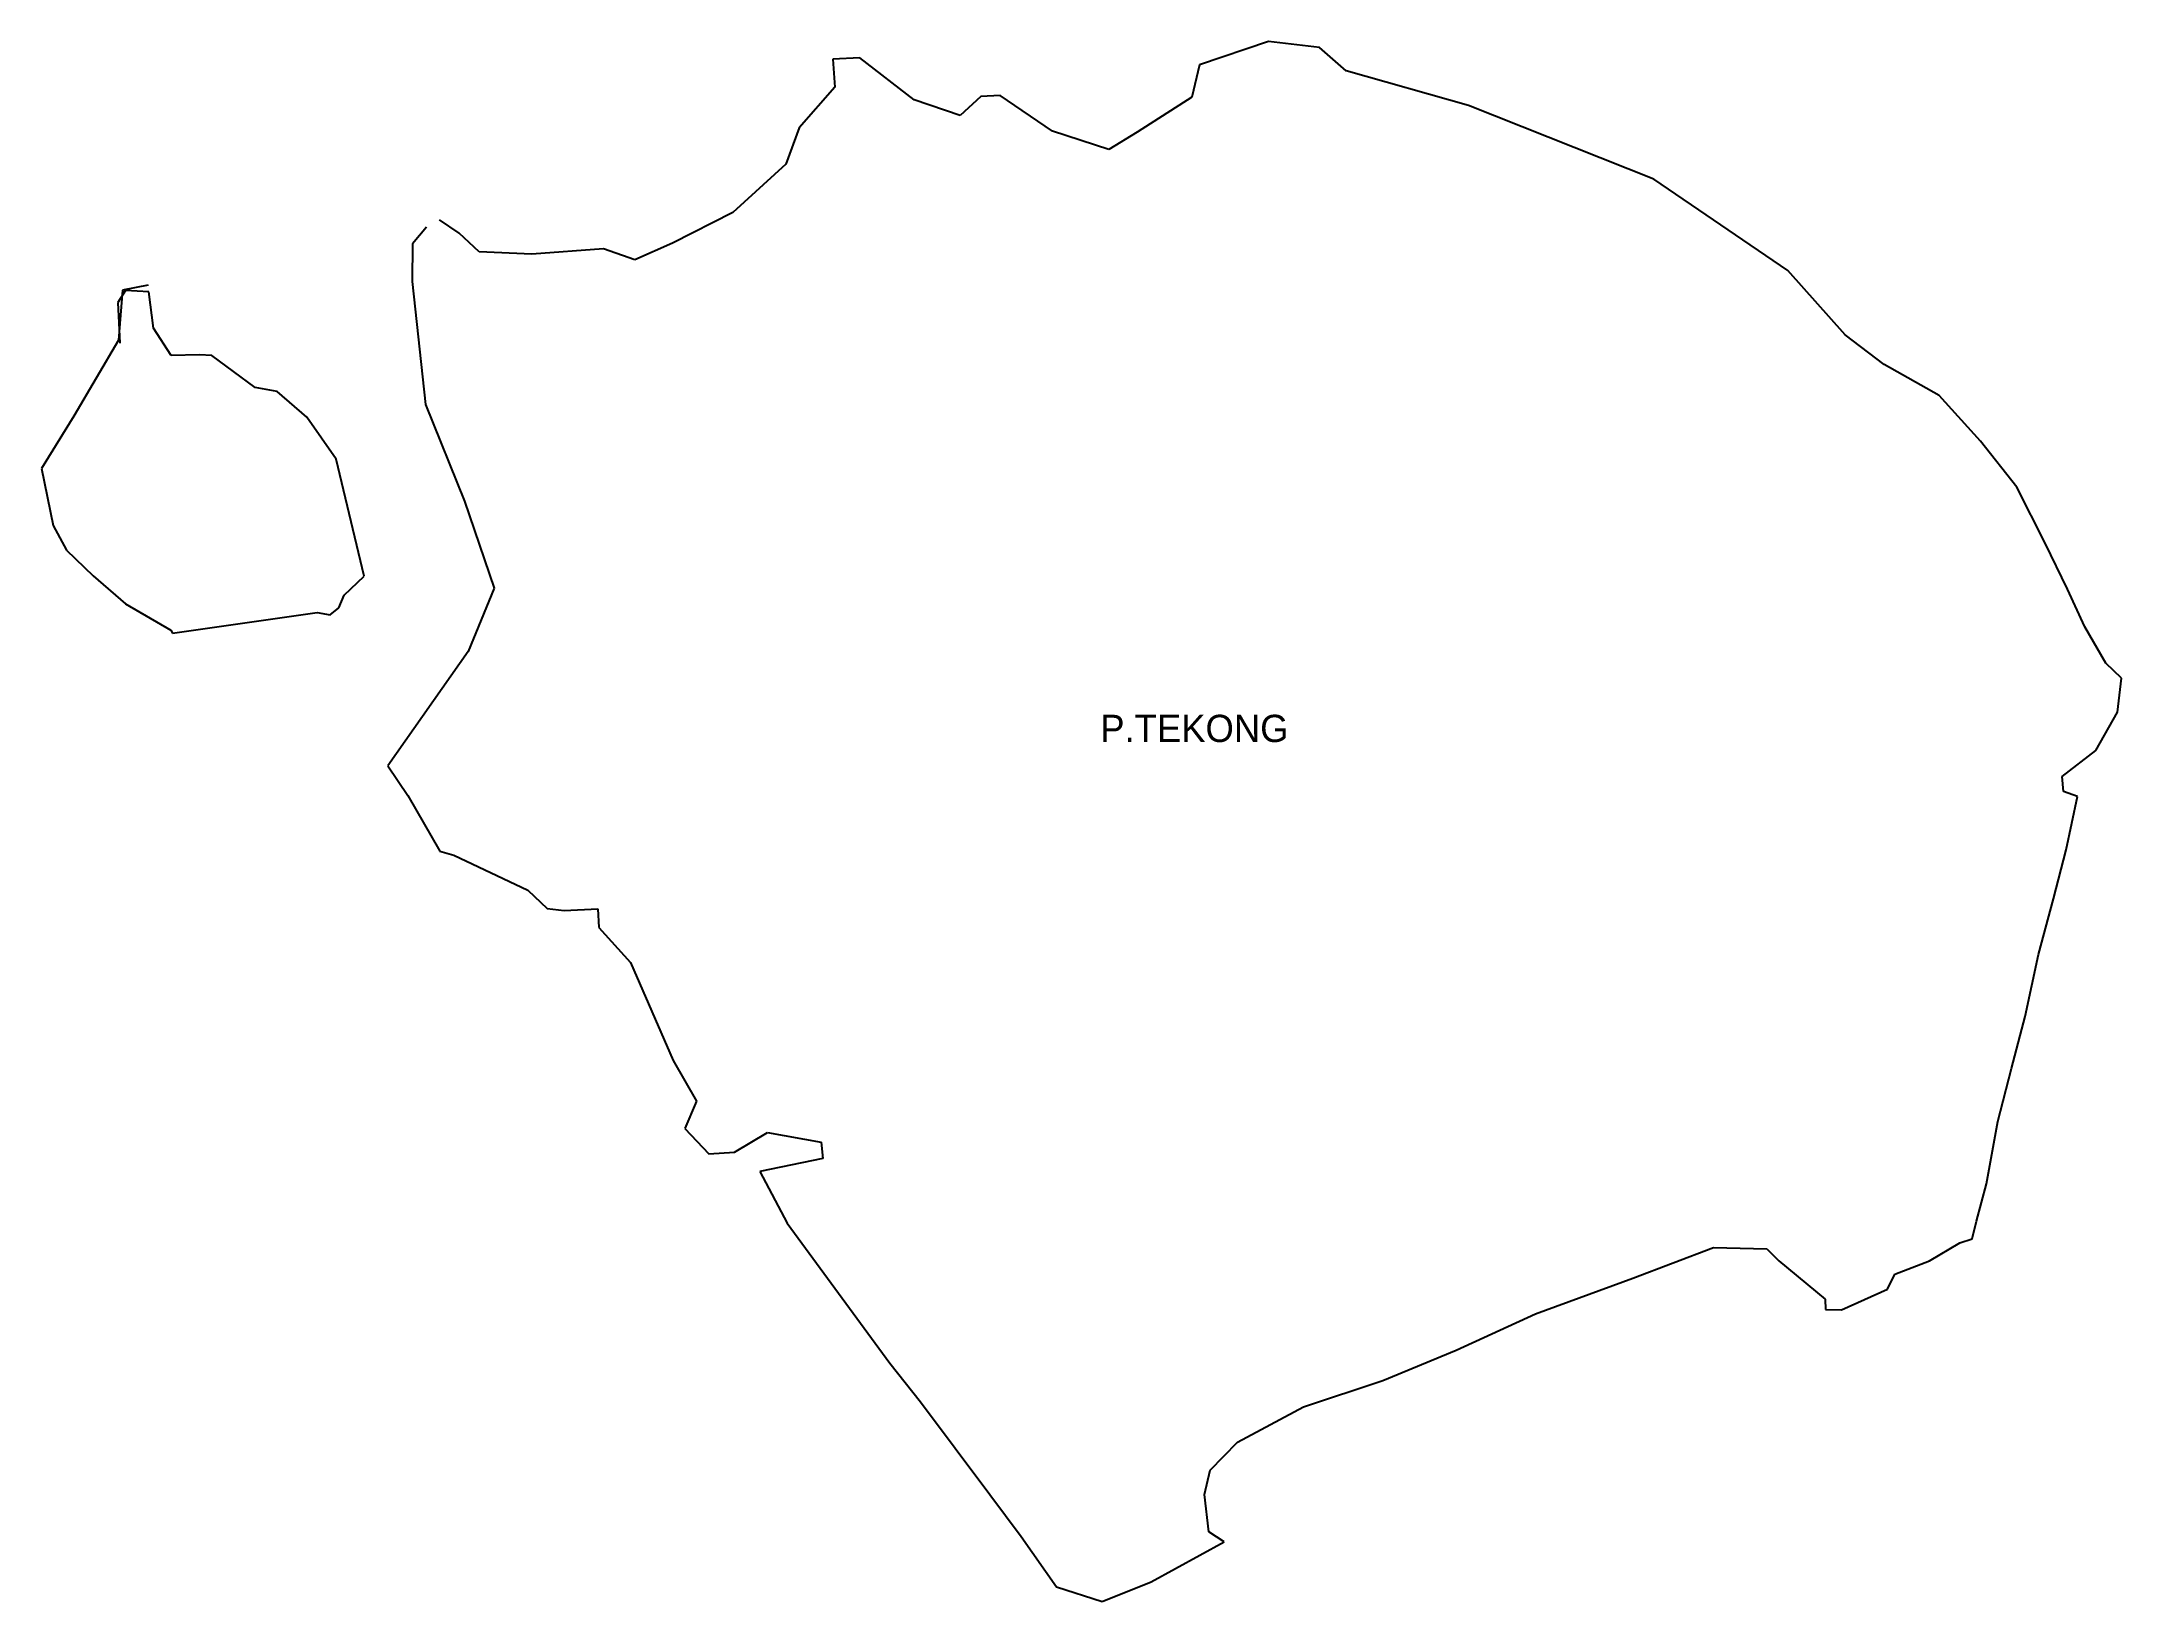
# Model space of a CAD drawing. Extents: x 4070 to 56010, y 16607 to 50270.
# Drawn here: x 48376 to 56010, y 40176 to 45901 of the extents above; entities that cross this region are included whole.
import ezdxf
from ezdxf.enums import TextEntityAlignment as Align

# ---------------------------------------------------------------- set-up
doc = ezdxf.new("R2010")
doc.units = 0
doc.layers.get('0').update_dxf_attribs({"linetype": 'CONTINUOUS'})

msp = doc.modelspace()

# ---------------------------------------------------------------- texts
msp.add_text('P.TEKONG', height=100).set_placement((52607.111085, 43380.016313), align=Align.MIDDLE)

# ---------------------------------------------------------------- linework, layer by layer
for p, q in [((52879.305049, 45900.542332), (52626.374096, 45815.161058)), ((53066.179452, 45879.01796), (52879.305049, 45900.542332)), ((51379.278346, 45841.184777), (51280.121431, 45836.040486)), ((51280.121431, 45836.040486), (51287.793805, 45732.989537)), ((51578.933834, 45687.349966), (51379.278346, 45841.184777)), ((52626.374096, 45815.161058), (52597.188749, 45696.82513)), ((53164.098558, 45793.832325), (53066.179452, 45879.01796)), ((51287.793805, 45732.989537), (51156.916748, 45584.058297)), ((53612.879073, 45665.587125), (53164.098558, 45793.832325)), ((51748.036419, 45628.919762), (51578.933834, 45687.349966)), ((51823.00954, 45698.93692), (51748.036419, 45628.919762)), ((51894.197633, 45702.793529), (51823.00954, 45698.93692)), ((52086.212363, 45571.857093), (51894.197633, 45702.793529)), ((52597.188749, 45696.82513), (52397.664887, 45568.215162)), ((54293.062791, 45396.257873), (53612.879073, 45665.587125)), ((51156.916748, 45584.058297), (51107.39454, 45450.439449)), ((52293.45267, 45504.543346), (52086.212363, 45571.857093)), ((52397.664887, 45568.215162), (52293.45267, 45504.543346)), ((51107.39454, 45450.439449), (50912.963469, 45273.479669)), ((54785.138336, 45060.672513), (54293.062791, 45396.257873)), ((50912.963469, 45273.479669), (50691.805074, 45161.390822)), ((49789.1354, 45219.404197), (49737.035746, 45158.302484)), ((49908.651458, 45197.84249), (49836.164074, 45246.149901)), ((49982.418683, 45129.178627), (49908.651458, 45197.84249)), ((49737.035746, 45158.302484), (49735.823114, 45019.617025)), ((50175.666024, 45120.382505), (49982.418683, 45129.178627)), ((50438.822715, 45139.617349), (50175.666024, 45120.382505)), ((50553.258285, 45100.240748), (50438.822715, 45139.617349)), ((50691.805074, 45161.390822), (50553.258285, 45100.240748)), ((54996.249837, 44824.162217), (54785.138336, 45060.672513)), ((48683.131062, 44987.205575), (48655.178562, 44942.656743)), ((48672.959254, 44988.472114), (48657.778553, 44805.242508)), ((48767.036004, 45006.33908), (48672.959254, 44988.472114)), ((48769.58889, 44982.165645), (48683.131062, 44987.205575)), ((48786.172853, 44848.576934), (48769.58889, 44982.165645)), ((49735.823114, 45019.617025), (49784.325502, 44569.235968)), ((48655.178562, 44942.656743), (48662.868967, 44793.794121)), ((48851.056412, 44748.09749), (48786.172853, 44848.576934)), ((55138.662194, 44716.106506), (54996.249837, 44824.162217)), ((48657.778553, 44805.242508), (48493.881435, 44526.497801)), ((48955.310211, 44750.702418), (48851.056412, 44748.09749)), ((49001.081569, 44748.184124), (48955.310211, 44750.702418)), ((49160.054667, 44631.218935), (49001.081569, 44748.184124)), ((55340.817859, 44601.72487), (55138.662194, 44716.106506)), ((49240.158465, 44615.997082), (49160.054667, 44631.218935)), ((49349.536977, 44521.906183), (49240.158465, 44615.997082)), ((55492.153989, 44433.88172), (55340.817859, 44601.72487)), ((48493.881435, 44526.497801), (48375.718381, 44334.299283)), ((49456.397618, 44368.013346), (49349.536977, 44521.906183)), ((49784.325502, 44569.235968), (49928.139401, 44214.335337)), ((55625.695171, 44264.756524), (55492.153989, 44433.88172)), ((49559.559958, 43939.28902), (49456.397618, 44368.013346)), ((48375.718381, 44334.299283), (48417.76255, 44124.380364)), ((49928.139401, 44214.335337), (50036.340196, 43895.039612)), ((55730.017974, 44059.992795), (55625.695171, 44264.756524)), ((48417.76255, 44124.380364), (48467.38575, 44034.070185)), ((55811.444904, 43890.837518), (55730.017974, 44059.992795)), ((48467.38575, 44034.070185), (48565.324679, 43939.971568)), ((48565.324679, 43939.971568), (48683.609788, 43836.978599)), ((49485.849598, 43869.265257), (49559.559958, 43939.28902)), ((48683.609788, 43836.978599), (48850.205576, 43740.376729)), ((49435.024925, 43796.710131), (49466.798744, 43822.176397)), ((49466.798744, 43822.176397), (49485.849598, 43869.265257)), ((50036.340196, 43895.039612), (49941.087537, 43662.142028)), ((55875.062661, 43752.20475), (55811.444904, 43890.837518)), ((48856.567416, 43728.929083), (49386.708587, 43805.587912)), ((49386.708587, 43805.587912), (49435.024925, 43796.710131)), ((55952.65909, 43619.941489), (55875.062661, 43752.20475)), ((48850.205576, 43740.376729), (48856.567416, 43728.929083)), ((49941.087537, 43662.142028), (49646.308137, 43242.084055)), ((56009.882878, 43563.998656), (55952.65909, 43619.941489)), ((55995.95938, 43439.313742), (56009.882878, 43563.998656)), ((55915.947649, 43299.321947), (55995.95938, 43439.313742)), ((55792.69837, 43203.830846), (55915.947649, 43299.321947)), ((49646.308137, 43242.084055), (49720.093682, 43133.977301)), ((49720.093682, 43133.977301), (49837.146735, 42929.196886)), ((55797.808691, 43147.856257), (55792.69837, 43203.830846)), ((55848.659836, 43130.076138), (55797.808691, 43147.856257)), ((55806.805605, 42934.128362), (55848.659836, 43130.076138)), ((49837.146735, 42929.196886), (49889.278806, 42915.232757)), ((49889.278806, 42915.232757), (50160.133517, 42786.889899)), ((55761.130272, 42754.716355), (55806.805605, 42934.128362)), ((50160.133517, 42786.889899), (50231.358111, 42719.498364)), ((55705.297906, 42549.852621), (55761.130272, 42754.716355)), ((50231.358111, 42719.498364), (50293.657574, 42711.902618)), ((50293.657574, 42711.902618), (50416.975462, 42718.340542)), ((50416.975462, 42718.340542), (50420.818907, 42649.635345)), ((50420.818907, 42649.635345), (50537.837391, 42521.199232)), ((55657.102409, 42322.09234), (55705.297906, 42549.852621)), ((50537.837391, 42521.199232), (50694.366459, 42161.218099)), ((55606.347379, 42131.224372), (55657.102409, 42322.09234)), ((50694.366459, 42161.218099), (50779.609829, 42012.40505)), ((55556.864389, 41937.811834), (55606.347379, 42131.224372)), ((50779.609829, 42012.40505), (50736.42777, 41911.860801)), ((50736.42777, 41911.860801), (50825.46106, 41819.034379)), ((55515.024264, 41708.780196), (55556.864389, 41937.811834)), ((50919.537184, 41824.183545), (51040.281537, 41896.784764)), ((51040.281537, 41896.784764), (51237.350776, 41861.283563)), ((51237.350776, 41861.283563), (51243.733266, 41801.486835)), ((50825.46106, 41819.034379), (50919.537184, 41824.183545)), ((51243.733266, 41801.486835), (51012.374078, 41754.262471)), ((51012.374078, 41754.262471), (51112.890405, 41564.744285)), ((55478.225954, 41571.353208), (55515.024264, 41708.780196)), ((51112.890405, 41564.744285), (51354.583615, 41234.084842)), ((55461.731643, 41506.457537), (55478.225954, 41571.353208)), ((54216.085042, 41361.890537), (54512.213524, 41475.314314)), ((54512.213524, 41475.314314), (54707.972369, 41470.350767)), ((54707.972369, 41470.350767), (54752.482667, 41425.849643)), ((55305.422415, 41426.204838), (55417.249447, 41492.434182)), ((55417.249447, 41492.434182), (55461.731643, 41506.457537)), ((54752.482667, 41425.849643), (54922.879629, 41284.736702)), ((55178.333749, 41376.504797), (55305.422415, 41426.204838)), ((53858.943317, 41231.885941), (54216.085042, 41361.890537)), ((54982.640316, 41246.607036), (55151.665437, 41321.780103)), ((55151.665437, 41321.780103), (55178.333749, 41376.504797)), ((51354.583615, 41234.084842), (51489.421888, 41050.951711)), ((53567.90024, 41098.105245), (53858.943317, 41231.885941)), ((54922.879629, 41284.736702), (54924.167698, 41247.841546)), ((54924.167698, 41247.841546), (54982.640316, 41246.607036)), ((53298.453741, 40987.238628), (53567.90024, 41098.105245)), ((51489.421888, 41050.951711), (51601.358625, 40908.519788)), ((53007.386841, 40890.352186), (53298.453741, 40987.238628)), ((51601.358625, 40908.519788), (51855.766239, 40568.965441)), ((52765.909493, 40760.416206), (53007.386841, 40890.352186)), ((52665.526733, 40657.290783), (52765.909493, 40760.416206)), ((52643.954966, 40568.212563), (52665.526733, 40657.290783)), ((51855.766239, 40568.965441), (51971.521548, 40413.813537)), ((52660.542174, 40430.810235), (52643.954966, 40568.212563)), ((51971.521548, 40413.813537), (52101.273545, 40229.406956)), ((52448.323189, 40247.450952), (52716.493017, 40395.221598)), ((52716.493017, 40395.221598), (52660.542174, 40430.810235)), ((52269.105719, 40176.079565), (52448.323189, 40247.450952)), ((52101.273545, 40229.406956), (52269.105719, 40176.079565))]:
    msp.add_line(p, q)

msp.set_redraw_order([(e.dxf.handle, doc.entitydb.next_handle()) for e in msp.query("TEXT MTEXT ATTDEF DIMENSION ARC_DIMENSION")])  # texts and dimensions are drawn at this point

doc.saveas('drawing.dxf')
